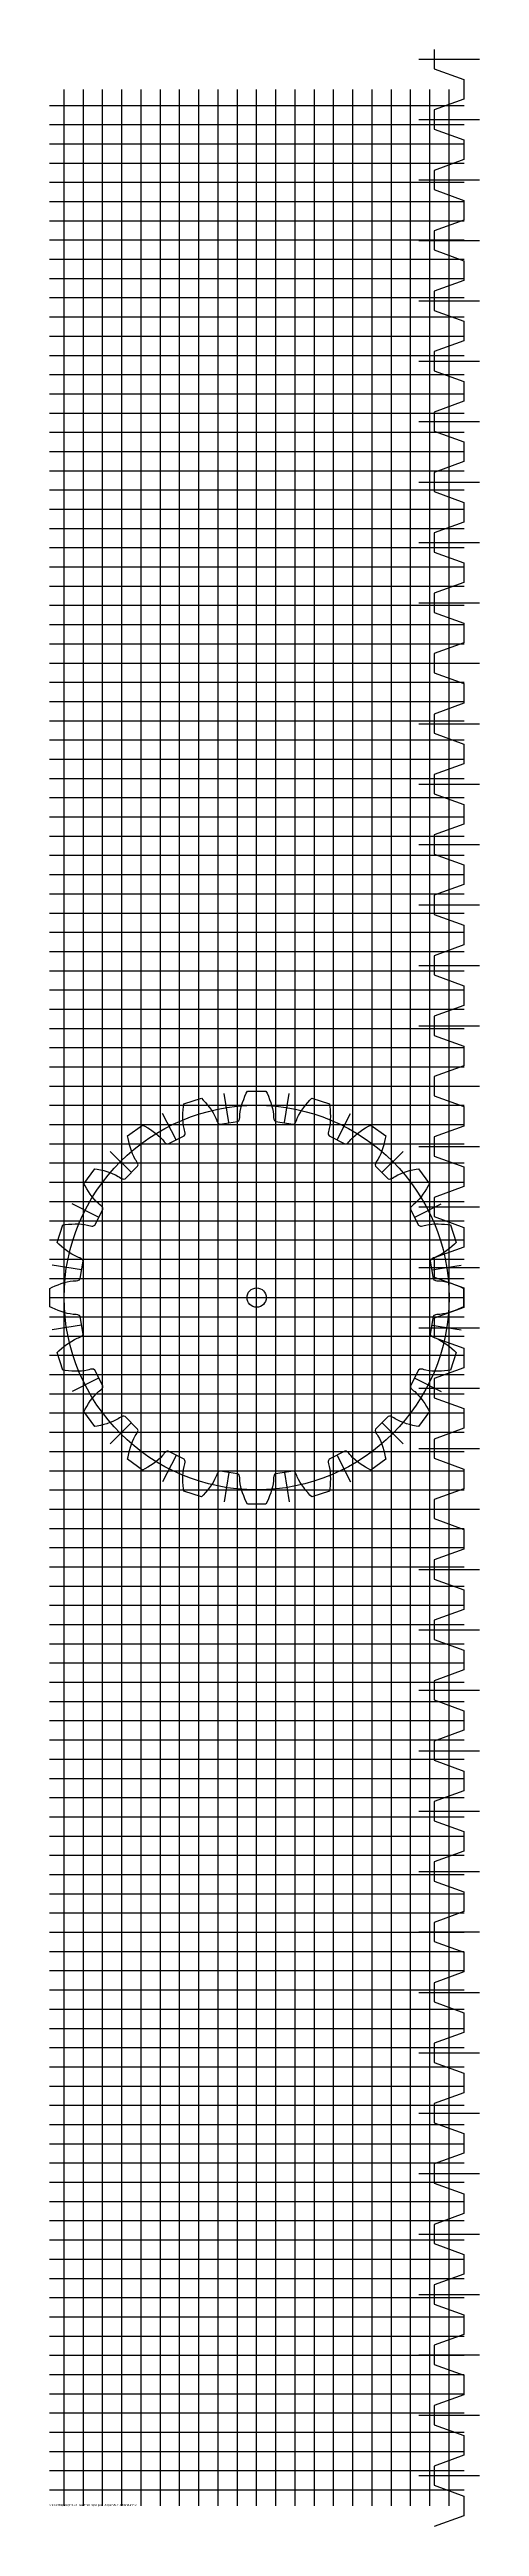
# Model space of a CAD drawing. Extents: x 0 to 22, y -1 to 128.
import ezdxf

# ---------------------------------------------------------------- set-up
doc = ezdxf.new("R2010")
doc.units = 0
doc.layers.add('labels', color=1, linetype='Continuous')
doc.styles.add('ARIAL', font='Arial.ttf')

msp = doc.modelspace()

# ---------------------------------------------------------------- linework, layer by layer
at = {"layer": 'a'}
for p, q in [((19.96827, 127.73404), (19.96827, 126.73497)), ((19.96827, 126.73497), (21.50734, 126.17479)), ((21.50734, 125.15262), (19.96827, 124.59245)), ((21.50734, 126.17479), (21.50734, 125.15262)), ((19.96827, 124.59245), (19.96827, 123.59337)), ((19.96827, 123.59337), (21.50734, 123.0332)), ((21.50734, 123.0332), (21.50734, 122.01103)), ((21.50734, 122.01103), (19.96827, 121.45085)), ((19.96827, 121.45085), (19.96827, 120.45178)), ((19.96827, 120.45178), (21.50734, 119.89161)), ((21.50734, 119.89161), (21.50734, 118.86944)), ((21.50734, 118.86944), (19.96827, 118.30926)), ((19.96827, 118.30926), (19.96827, 117.31019)), ((19.96827, 117.31019), (21.50734, 116.75001)), ((21.50734, 116.75001), (21.50734, 115.72784)), ((21.50734, 115.72784), (19.96827, 115.16767)), ((19.96827, 115.16767), (19.96827, 114.1686)), ((19.96827, 114.1686), (21.50734, 113.60842)), ((21.50734, 113.60842), (21.50734, 112.58625)), ((21.50734, 112.58625), (19.96827, 112.02608)), ((19.96827, 112.02608), (19.96827, 111.027)), ((19.96827, 111.027), (21.50734, 110.46683)), ((21.50734, 110.46683), (21.50734, 109.44466)), ((21.50734, 109.44466), (19.96827, 108.88448)), ((19.96827, 108.88448), (19.96827, 107.88541)), ((19.96827, 107.88541), (21.50734, 107.32524)), ((21.50734, 107.32524), (21.50734, 106.30306)), ((21.50734, 106.30306), (19.96827, 105.74289)), ((19.96827, 105.74289), (19.96827, 104.74382)), ((19.96827, 104.74382), (21.50734, 104.18364)), ((21.50734, 103.16147), (19.96827, 102.6013)), ((21.50734, 104.18364), (21.50734, 103.16147)), ((19.96827, 102.6013), (19.96827, 101.60222)), ((19.96827, 101.60222), (21.50734, 101.04205)), ((21.50734, 101.04205), (21.50734, 100.01988)), ((21.50734, 100.01988), (19.96827, 99.45971)), ((19.96827, 99.45971), (19.96827, 98.46063)), ((19.96827, 98.46063), (21.50734, 97.90046)), ((21.50734, 97.90046), (21.50734, 96.87829)), ((21.50734, 96.87829), (19.96827, 96.31811)), ((19.96827, 96.31811), (19.96827, 95.31904)), ((19.96827, 95.31904), (21.50734, 94.75887)), ((21.50734, 94.75887), (21.50734, 93.73669)), ((21.50734, 93.73669), (19.96827, 93.17652)), ((19.96827, 93.17652), (19.96827, 92.17745)), ((19.96827, 92.17745), (21.50734, 91.61727)), ((21.50734, 91.61727), (21.50734, 90.5951)), ((21.50734, 90.5951), (19.96827, 90.03493)), ((19.96827, 90.03493), (19.96827, 89.03585)), ((19.96827, 89.03585), (21.50734, 88.47568)), ((21.50734, 88.47568), (21.50734, 87.45351)), ((21.50734, 87.45351), (19.96827, 86.89333)), ((19.96827, 86.89333), (19.96827, 85.89426)), ((19.96827, 85.89426), (21.50734, 85.33409)), ((21.50734, 85.33409), (21.50734, 84.31192)), ((21.50734, 84.31192), (19.96827, 83.75174)), ((19.96827, 83.75174), (19.96827, 82.75267)), ((19.96827, 82.75267), (21.50734, 82.19249)), ((21.50734, 81.17032), (19.96827, 80.61015)), ((21.50734, 82.19249), (21.50734, 81.17032)), ((19.96827, 80.61015), (19.96827, 79.61108)), ((19.96827, 79.61108), (21.50734, 79.0509)), ((21.50734, 79.0509), (21.50734, 78.02873)), ((21.50734, 78.02873), (19.96827, 77.46856)), ((19.96827, 77.46856), (19.96827, 76.46948)), ((19.96827, 76.46948), (21.50734, 75.90931)), ((21.50734, 74.88714), (19.96827, 74.32696)), ((21.50734, 75.90931), (21.50734, 74.88714)), ((19.96827, 74.32696), (19.96827, 73.32789)), ((19.96827, 73.32789), (21.50734, 72.76772)), ((21.50734, 72.76772), (21.50734, 71.74555)), ((21.50734, 71.74555), (19.96827, 71.18537)), ((19.96827, 71.18537), (19.96827, 70.1863)), ((19.96827, 70.1863), (21.50734, 69.62612)), ((21.50734, 69.62612), (21.50734, 68.60395)), ((21.50734, 68.60395), (19.96827, 68.04378)), ((19.96827, 68.04378), (19.96827, 67.04471)), ((19.96827, 67.04471), (21.50734, 66.48453)), ((10.75367, 59.2473), (10.75367, 66.41641)), ((21.50734, 66.48453), (21.50734, 65.46236)), ((21.50734, 65.46236), (19.96827, 64.90219)), ((19.96827, 64.90219), (19.96827, 63.90311)), ((19.96827, 63.90311), (21.50734, 63.34294)), ((21.50734, 63.34294), (21.50734, 62.32077)), ((7.16911, 62.83185), (14.33822, 62.83185)), ((21.50734, 62.32077), (19.96827, 61.76059)), ((19.96827, 61.76059), (19.96827, 60.76152)), ((19.96827, 60.76152), (21.50734, 60.20135)), ((21.50734, 60.20135), (21.50734, 59.17918)), ((21.50734, 59.17918), (19.96827, 58.619)), ((19.96827, 58.619), (19.96827, 57.61993)), ((19.96827, 57.61993), (21.50734, 57.05975)), ((21.50734, 57.05975), (21.50734, 56.03758)), ((21.50734, 56.03758), (19.96827, 55.47741)), ((19.96827, 55.47741), (19.96827, 54.47833)), ((19.96827, 54.47833), (21.50734, 53.91816)), ((21.50734, 52.89599), (19.96827, 52.33582)), ((21.50734, 53.91816), (21.50734, 52.89599)), ((19.96827, 52.33582), (19.96827, 51.33674)), ((19.96827, 51.33674), (21.50734, 50.77657)), ((21.50734, 50.77657), (21.50734, 49.7544)), ((21.50734, 49.7544), (19.96827, 49.19422)), ((19.96827, 49.19422), (19.96827, 48.19515)), ((19.96827, 48.19515), (21.50734, 47.63498)), ((21.50734, 46.6128), (19.96827, 46.05263)), ((21.50734, 47.63498), (21.50734, 46.6128)), ((19.96827, 46.05263), (19.96827, 45.05356)), ((19.96827, 45.05356), (21.50734, 44.49338)), ((21.50734, 44.49338), (21.50734, 43.47121)), ((21.50734, 43.47121), (19.96827, 42.91104)), ((19.96827, 42.91104), (19.96827, 41.91196)), ((19.96827, 41.91196), (21.50734, 41.35179)), ((21.50734, 41.35179), (21.50734, 40.32962)), ((21.50734, 40.32962), (19.96827, 39.76944)), ((19.96827, 39.76944), (19.96827, 38.77037)), ((19.96827, 38.77037), (21.50734, 38.2102)), ((21.50734, 38.2102), (21.50734, 37.18803)), ((21.50734, 37.18803), (19.96827, 36.62785)), ((19.96827, 36.62785), (19.96827, 35.62878)), ((19.96827, 35.62878), (21.50734, 35.0686)), ((21.50734, 35.0686), (21.50734, 34.04643)), ((21.50734, 34.04643), (19.96827, 33.48626)), ((19.96827, 33.48626), (19.96827, 32.48719)), ((19.96827, 32.48719), (21.50734, 31.92701)), ((21.50734, 31.92701), (21.50734, 30.90484)), ((21.50734, 30.90484), (19.96827, 30.34467)), ((19.96827, 30.34467), (19.96827, 29.34559)), ((19.96827, 29.34559), (21.50734, 28.78542)), ((21.50734, 28.78542), (21.50734, 27.76325)), ((21.50734, 27.76325), (19.96827, 27.20307)), ((19.96827, 27.20307), (19.96827, 26.204)), ((19.96827, 26.204), (21.50734, 25.64383)), ((21.50734, 24.62166), (19.96827, 24.06148)), ((21.50734, 25.64383), (21.50734, 24.62166)), ((19.96827, 24.06148), (19.96827, 23.06241)), ((19.96827, 23.06241), (21.50734, 22.50223)), ((21.50734, 22.50223), (21.50734, 21.48006)), ((21.50734, 21.48006), (19.96827, 20.91989)), ((19.96827, 20.91989), (19.96827, 19.92082)), ((19.96827, 19.92082), (21.50734, 19.36064)), ((21.50734, 19.36064), (21.50734, 18.33847)), ((21.50734, 18.33847), (19.96827, 17.7783)), ((19.96827, 17.7783), (19.96827, 16.77922)), ((19.96827, 16.77922), (21.50734, 16.21905)), ((21.50734, 16.21905), (21.50734, 15.19688)), ((21.50734, 15.19688), (19.96827, 14.6367)), ((19.96827, 14.6367), (19.96827, 13.63763)), ((19.96827, 13.63763), (21.50734, 13.07746)), ((21.50734, 13.07746), (21.50734, 12.05529)), ((21.50734, 12.05529), (19.96827, 11.49511)), ((19.96827, 11.49511), (19.96827, 10.49604)), ((19.96827, 10.49604), (21.50734, 9.93586)), ((21.50734, 9.93586), (21.50734, 8.91369)), ((21.50734, 8.91369), (19.96827, 8.35352)), ((19.96827, 8.35352), (19.96827, 7.35445)), ((19.96827, 7.35445), (21.50734, 6.79427)), ((21.50734, 6.79427), (21.50734, 5.7721)), ((21.50734, 5.7721), (19.96827, 5.21193)), ((19.96827, 5.21193), (19.96827, 4.21285)), ((19.96827, 4.21285), (21.50734, 3.65268)), ((21.50734, 2.63051), (19.96827, 2.07033)), ((21.50734, 3.65268), (21.50734, 2.63051)), ((19.96827, 2.07033), (19.96827, 1.07126)), ((19.96827, 1.07126), (21.50734, 0.51109)), ((21.50734, 0.51109), (21.50734, -0.51109)), ((21.50734, -0.51109), (19.96827, -1.07126))]:
    msp.add_line(p, q, dxfattribs=at)
msp.add_lwpolyline([(19.91545, 63.81709), (19.96034, 63.75742), (20.00094, 63.73793), (20.04077, 63.72588), (20.11964, 63.70929), (20.19697, 63.70888), (20.27475, 63.70344), (20.43116, 63.68242), (20.58834, 63.6507), (20.74603, 63.60993), (20.90403, 63.561), (21.06217, 63.50451), (21.2203, 63.44089), (21.37826, 63.37043), (21.49656, 63.31326), (21.49656, 62.35045), (21.37826, 62.29327), (21.2203, 62.22282), (21.06217, 62.15919), (20.90403, 62.10271), (20.74603, 62.05378), (20.58834, 62.013), (20.43116, 61.98129), (20.27475, 61.96027), (20.19697, 61.95482), (20.11964, 61.95441), (20.04077, 61.93782), (20.00094, 61.92578), (19.96034, 61.90629), (19.91545, 61.84662), (19.77149, 60.93772), (19.79575, 60.8671), (19.82834, 60.83602), (19.86249, 60.81225), (19.93238, 60.7721), (20.0058, 60.74782), (20.07809, 60.7186), (20.22035, 60.65028), (20.36004, 60.57154), (20.49741, 60.48403), (20.63256, 60.38868), (20.7655, 60.28609), (20.89622, 60.17671), (21.02469, 60.06089), (21.11952, 59.96996), (20.822, 59.05427), (20.69183, 59.03645), (20.51982, 59.01826), (20.34977, 59.00661), (20.18192, 59.00176), (20.01653, 59.00405), (19.85396, 59.014), (19.69467, 59.03241), (19.53942, 59.06075), (19.46376, 59.07961), (19.39009, 59.10311), (19.30995, 59.11171), (19.26835, 59.11256), (19.22372, 59.10657), (19.16258, 59.06369), (18.74481, 58.24377), (18.74605, 58.1691), (18.76745, 58.12947), (18.79259, 58.09632), (18.84665, 58.03654), (18.90896, 57.99075), (18.96869, 57.94063), (19.08287, 57.83169), (19.19139, 57.71364), (19.295, 57.58796), (19.39406, 57.45551), (19.4888, 57.31686), (19.57933, 57.17244), (19.66572, 57.02259), (19.72781, 56.90681), (19.16188, 56.12788), (19.03258, 56.15115), (18.86337, 56.187), (18.69804, 56.22847), (18.5369, 56.27573), (18.38032, 56.32902), (18.22878, 56.38871), (18.08297, 56.45545), (17.94408, 56.53038), (17.87795, 56.57169), (17.81515, 56.61681), (17.74159, 56.64975), (17.70229, 56.66341), (17.65799, 56.67151), (17.5866, 56.64962), (16.9359, 55.99893), (16.91401, 55.92753), (16.92211, 55.88323), (16.93577, 55.84393), (16.96871, 55.77037), (17.01383, 55.70757), (17.05514, 55.64144), (17.13008, 55.50255), (17.19681, 55.35674), (17.25651, 55.2052), (17.30979, 55.04862), (17.35705, 54.88748), (17.39852, 54.72216), (17.43437, 54.55294), (17.45765, 54.42364), (16.67871, 53.85771), (16.56293, 53.9198), (16.41308, 54.00619), (16.26866, 54.09672), (16.13001, 54.19146), (15.99756, 54.29052), (15.87188, 54.39413), (15.75383, 54.50265), (15.64489, 54.61683), (15.59477, 54.67656), (15.54899, 54.73887), (15.4892, 54.79293), (15.45605, 54.81808), (15.41642, 54.83947), (15.34175, 54.84071), (14.52183, 54.42294), (14.47895, 54.3618), (14.47296, 54.31717), (14.47381, 54.27557), (14.48241, 54.19543), (14.50591, 54.12176), (14.52477, 54.0461), (14.55311, 53.89085), (14.57152, 53.73156), (14.58147, 53.56899), (14.58376, 53.4036), (14.57891, 53.23575), (14.56726, 53.0657), (14.54907, 52.89369), (14.53125, 52.76352), (13.61556, 52.466), (13.52463, 52.56083), (13.40881, 52.6893), (13.29943, 52.82002), (13.19685, 52.95297), (13.10149, 53.08811), (13.01398, 53.22548), (12.93524, 53.36517), (12.86692, 53.50743), (12.8377, 53.57972), (12.81342, 53.65314), (12.77327, 53.72303), (12.7495, 53.75718), (12.71842, 53.78977), (12.6478, 53.81403), (11.7389, 53.67007), (11.67923, 53.62518), (11.65974, 53.58458), (11.6477, 53.54475), (11.63111, 53.46588), (11.6307, 53.38855), (11.62525, 53.31077), (11.60423, 53.15436), (11.57252, 52.99718), (11.53174, 52.83949), (11.48281, 52.68149), (11.42633, 52.52335), (11.3627, 52.36523), (11.29225, 52.20726), (11.23508, 52.08897), (10.27226, 52.08897), (10.21509, 52.20726), (10.14463, 52.36523), (10.08101, 52.52335), (10.02452, 52.68149), (9.9756, 52.83949), (9.93482, 52.99718), (9.9031, 53.15436), (9.88209, 53.31077), (9.87664, 53.38855), (9.87623, 53.46588), (9.85964, 53.54475), (9.84759, 53.58458), (9.82811, 53.62518), (9.76843, 53.67007), (8.85954, 53.81403), (8.78891, 53.78977), (8.75783, 53.75718), (8.73407, 53.72303), (8.69392, 53.65314), (8.66963, 53.57972), (8.64042, 53.50743), (8.57209, 53.36517), (8.49336, 53.22548), (8.40585, 53.08811), (8.31049, 52.95297), (8.2079, 52.82002), (8.09853, 52.6893), (7.98271, 52.56083), (7.89178, 52.466), (6.97609, 52.76352), (6.95827, 52.89369), (6.94008, 53.0657), (6.92843, 53.23575), (6.92358, 53.4036), (6.92587, 53.56899), (6.93581, 53.73156), (6.95422, 53.89085), (6.98257, 54.0461), (7.00142, 54.12176), (7.02493, 54.19543), (7.03352, 54.27557), (7.03437, 54.31717), (7.02839, 54.3618), (6.98551, 54.42294), (6.16558, 54.84071), (6.09092, 54.83947), (6.05129, 54.81808), (6.01813, 54.79293), (5.95835, 54.73887), (5.91257, 54.67656), (5.86244, 54.61683), (5.7535, 54.50265), (5.63545, 54.39413), (5.50978, 54.29052), (5.37732, 54.19146), (5.23868, 54.09672), (5.09426, 54.00619), (4.94441, 53.9198), (4.82862, 53.85771), (4.04969, 54.42364), (4.07297, 54.55294), (4.10882, 54.72216), (4.15029, 54.88748), (4.19754, 55.04862), (4.25083, 55.2052), (4.31053, 55.35674), (4.37726, 55.50255), (4.45219, 55.64144), (4.4935, 55.70757), (4.53862, 55.77037), (4.57156, 55.84393), (4.58523, 55.88323), (4.59333, 55.92753), (4.57144, 55.99893), (3.92074, 56.64962), (3.84935, 56.67151), (3.80505, 56.66341), (3.76574, 56.64975), (3.69218, 56.61681), (3.62938, 56.57169), (3.56325, 56.53038), (3.42436, 56.45545), (3.27856, 56.38871), (3.12701, 56.32902), (2.97043, 56.27573), (2.80929, 56.22847), (2.64397, 56.187), (2.47476, 56.15115), (2.34545, 56.12788), (1.77953, 56.90681), (1.84162, 57.02259), (1.92801, 57.17244), (2.01854, 57.31686), (2.11327, 57.45551), (2.21234, 57.58796), (2.31594, 57.71364), (2.42446, 57.83169), (2.53865, 57.94063), (2.59837, 57.99075), (2.66069, 58.03654), (2.71475, 58.09632), (2.73989, 58.12947), (2.76128, 58.1691), (2.76253, 58.24377), (2.34475, 59.06369), (2.28362, 59.10657), (2.23898, 59.11256), (2.19738, 59.11171), (2.11724, 59.10311), (2.04357, 59.07961), (1.96792, 59.06075), (1.81267, 59.03241), (1.65338, 59.014), (1.4908, 59.00405), (1.32542, 59.00176), (1.15756, 59.00661), (0.98752, 59.01826), (0.81551, 59.03645), (0.68534, 59.05427), (0.38781, 59.96996), (0.48265, 60.06089), (0.61111, 60.17671), (0.74184, 60.28609), (0.87478, 60.38868), (1.00993, 60.48403), (1.1473, 60.57154), (1.28699, 60.65028), (1.42925, 60.7186), (1.50154, 60.74782), (1.57495, 60.7721), (1.64484, 60.81225), (1.679, 60.83602), (1.71159, 60.8671), (1.73584, 60.93772), (1.59189, 61.84662), (1.547, 61.90629), (1.5064, 61.92578), (1.46657, 61.93782), (1.38769, 61.95441), (1.31037, 61.95482), (1.23259, 61.96027), (1.07618, 61.98129), (0.91899, 62.013), (0.7613, 62.05378), (0.6033, 62.10271), (0.44517, 62.15919), (0.28704, 62.22282), (0.12907, 62.29327), (0.01078, 62.35045), (0.01078, 63.31326), (0.12907, 63.37043), (0.28704, 63.44089), (0.44517, 63.50451), (0.6033, 63.561), (0.7613, 63.60993), (0.91899, 63.6507), (1.07618, 63.68242), (1.23259, 63.70344), (1.31037, 63.70888), (1.38769, 63.70929), (1.46657, 63.72588), (1.5064, 63.73793), (1.547, 63.75742), (1.59189, 63.81709), (1.73584, 64.72598), (1.71159, 64.79661), (1.679, 64.82769), (1.64484, 64.85145), (1.57495, 64.8916), (1.50154, 64.91589), (1.42925, 64.9451), (1.28699, 65.01343), (1.1473, 65.09216), (1.00993, 65.17967), (0.87478, 65.27503), (0.74184, 65.37762), (0.61111, 65.48699), (0.48265, 65.60281), (0.38781, 65.69374), (0.68534, 66.60943), (0.81551, 66.62725), (0.98752, 66.64544), (1.15756, 66.65709), (1.32542, 66.66195), (1.4908, 66.65965), (1.65338, 66.64971), (1.81267, 66.6313), (1.96792, 66.60295), (2.04357, 66.5841), (2.11724, 66.56059), (2.19738, 66.552), (2.23898, 66.55115), (2.28362, 66.55713), (2.34475, 66.60001), (2.76253, 67.41994), (2.76128, 67.4946), (2.73989, 67.53423), (2.71475, 67.56739), (2.66069, 67.62717), (2.59837, 67.67295), (2.53865, 67.72308), (2.42446, 67.83202), (2.31594, 67.95007), (2.21234, 68.07574), (2.11327, 68.2082), (2.01854, 68.34685), (1.92801, 68.49126), (1.84162, 68.64111), (1.77953, 68.7569), (2.34545, 69.53583), (2.47476, 69.51256), (2.64397, 69.4767), (2.80929, 69.43523), (2.97043, 69.38798), (3.12701, 69.33469), (3.27856, 69.27499), (3.42436, 69.20826), (3.56325, 69.13333), (3.62938, 69.09202), (3.69218, 69.0469), (3.76574, 69.01396), (3.80505, 69.00029), (3.84935, 68.99219), (3.92074, 69.01408), (4.57144, 69.66478), (4.59333, 69.73617), (4.58523, 69.78047), (4.57156, 69.81978), (4.53862, 69.89334), (4.4935, 69.95614), (4.45219, 70.02227), (4.37726, 70.16116), (4.31053, 70.30696), (4.25083, 70.45851), (4.19754, 70.61509), (4.15029, 70.77623), (4.10882, 70.94155), (4.07297, 71.11076), (4.04969, 71.24007), (4.82862, 71.806), (4.94441, 71.7439), (5.09426, 71.65751), (5.23868, 71.56699), (5.37732, 71.47225), (5.50978, 71.37318), (5.63545, 71.26958), (5.7535, 71.16106), (5.86244, 71.04687), (5.91257, 70.98715), (5.95835, 70.92483), (6.01813, 70.87077), (6.05129, 70.84563), (6.09092, 70.82424), (6.16558, 70.823), (6.98551, 71.24077), (7.02839, 71.3019), (7.03437, 71.34654), (7.03352, 71.38814), (7.02493, 71.46828), (7.00142, 71.54195), (6.98257, 71.61761), (6.95422, 71.77286), (6.93581, 71.93215), (6.92587, 72.09472), (6.92358, 72.2601), (6.92843, 72.42796), (6.94008, 72.59801), (6.95827, 72.77001), (6.97609, 72.90018), (7.89178, 73.19771), (7.98271, 73.10288), (8.09853, 72.97441), (8.2079, 72.84368), (8.31049, 72.71074), (8.40585, 72.57559), (8.49336, 72.43822), (8.57209, 72.29853), (8.64042, 72.15627), (8.66963, 72.08398), (8.69392, 72.01057), (8.73407, 71.94068), (8.75783, 71.90652), (8.78891, 71.87393), (8.85954, 71.84968), (9.76843, 71.99363), (9.82811, 72.03852), (9.84759, 72.07912), (9.85964, 72.11895), (9.87623, 72.19783), (9.87664, 72.27515), (9.88209, 72.35293), (9.9031, 72.50934), (9.93482, 72.66653), (9.9756, 72.82422), (10.02452, 72.98222), (10.08101, 73.14035), (10.14463, 73.29848), (10.21509, 73.45645), (10.27226, 73.57474), (11.23508, 73.57474), (11.29225, 73.45645), (11.3627, 73.29848), (11.42633, 73.14035), (11.48281, 72.98222), (11.53174, 72.82422), (11.57252, 72.66653), (11.60423, 72.50934), (11.62525, 72.35293), (11.6307, 72.27515), (11.63111, 72.19783), (11.6477, 72.11895), (11.65974, 72.07912), (11.67923, 72.03852), (11.7389, 71.99363), (12.6478, 71.84968), (12.71842, 71.87393), (12.7495, 71.90652), (12.77327, 71.94068), (12.81342, 72.01057), (12.8377, 72.08398), (12.86692, 72.15627), (12.93524, 72.29853), (13.01398, 72.43822), (13.10149, 72.57559), (13.19685, 72.71074), (13.29943, 72.84368), (13.40881, 72.97441), (13.52463, 73.10288), (13.61556, 73.19771), (14.53125, 72.90018), (14.54907, 72.77001), (14.56726, 72.59801), (14.57891, 72.42796), (14.58376, 72.2601), (14.58147, 72.09472), (14.57152, 71.93215), (14.55311, 71.77286), (14.52477, 71.61761), (14.50591, 71.54195), (14.48241, 71.46828), (14.47381, 71.38814), (14.47296, 71.34654), (14.47895, 71.3019), (14.52183, 71.24077), (15.34175, 70.823), (15.41642, 70.82424), (15.45605, 70.84563), (15.4892, 70.87077), (15.54899, 70.92483), (15.59477, 70.98715), (15.64489, 71.04687), (15.75383, 71.16106), (15.87188, 71.26958), (15.99756, 71.37318), (16.13001, 71.47225), (16.26866, 71.56699), (16.41308, 71.65751), (16.56293, 71.7439), (16.67871, 71.806), (17.45765, 71.24007), (17.43437, 71.11076), (17.39852, 70.94155), (17.35705, 70.77623), (17.30979, 70.61509), (17.25651, 70.45851), (17.19681, 70.30696), (17.13008, 70.16116), (17.05514, 70.02227), (17.01383, 69.95614), (16.96871, 69.89334), (16.93577, 69.81978), (16.92211, 69.78047), (16.91401, 69.73617), (16.9359, 69.66478), (17.5866, 69.01408), (17.65799, 68.99219), (17.70229, 69.00029), (17.74159, 69.01396), (17.81515, 69.0469), (17.87795, 69.09202), (17.94408, 69.13333), (18.08297, 69.20826), (18.22878, 69.27499), (18.38032, 69.33469), (18.5369, 69.38798), (18.69804, 69.43523), (18.86337, 69.4767), (19.03258, 69.51256), (19.16188, 69.53583), (19.72781, 68.7569), (19.66572, 68.64111), (19.57933, 68.49126), (19.4888, 68.34685), (19.39406, 68.2082), (19.295, 68.07574), (19.19139, 67.95007), (19.08287, 67.83202), (18.96869, 67.72308), (18.90896, 67.67295), (18.84665, 67.62717), (18.79259, 67.56739), (18.76745, 67.53423), (18.74605, 67.4946), (18.74481, 67.41994), (19.16258, 66.60001), (19.22372, 66.55713), (19.26835, 66.55115), (19.30995, 66.552), (19.39009, 66.56059), (19.46376, 66.5841), (19.53942, 66.60295), (19.69467, 66.6313), (19.85396, 66.64971), (20.01653, 66.65965), (20.18192, 66.66195), (20.34977, 66.65709), (20.51982, 66.64544), (20.69183, 66.62725), (20.822, 66.60943), (21.11952, 65.69374), (21.02469, 65.60281), (20.89622, 65.48699), (20.7655, 65.37762), (20.63256, 65.27503), (20.49741, 65.17967), (20.36004, 65.09216), (20.22035, 65.01343), (20.07809, 64.9451), (20.0058, 64.91589), (19.93238, 64.8916), (19.86249, 64.85145), (19.82834, 64.82769), (19.79575, 64.79661), (19.77149, 64.72598)], close=True, dxfattribs=at)
msp.add_circle((10.75367, 62.83185), 0.5, dxfattribs=at)
at = {"layer": 'b'}
for p, q in [((0.75367, 0), (0.75367, 125.66371)), ((1.75367, 0), (1.75367, 125.66371)), ((2.75367, 0), (2.75367, 125.66371)), ((3.75367, 0), (3.75367, 125.66371)), ((4.75367, 0), (4.75367, 125.66371)), ((5.75367, 0), (5.75367, 125.66371)), ((6.75367, 0), (6.75367, 125.66371)), ((7.75367, 0), (7.75367, 125.66371)), ((8.75367, 0), (8.75367, 125.66371)), ((9.75367, 0), (9.75367, 125.66371)), ((10.75367, 0), (10.75367, 125.66371)), ((11.75367, 0), (11.75367, 125.66371)), ((12.75367, 0), (12.75367, 125.66371)), ((13.75367, 0), (13.75367, 125.66371)), ((14.75367, 0), (14.75367, 125.66371)), ((15.75367, 0), (15.75367, 125.66371)), ((16.75367, 0), (16.75367, 125.66371)), ((17.75367, 0), (17.75367, 125.66371)), ((18.75367, 0), (18.75367, 125.66371)), ((19.75367, 0), (19.75367, 125.66371)), ((20.75367, 0), (20.75367, 125.66371)), ((0, 124.83185), (21.53907, 124.83185)), ((0, 123.83185), (21.53907, 123.83185)), ((0, 122.83185), (21.53907, 122.83185)), ((0, 121.83185), (21.53907, 121.83185)), ((0, 120.83185), (21.53907, 120.83185)), ((0, 119.83185), (21.53907, 119.83185)), ((0, 118.83185), (21.53907, 118.83185)), ((0, 117.83185), (21.53907, 117.83185)), ((0, 116.83185), (21.53907, 116.83185)), ((0, 115.83185), (21.53907, 115.83185)), ((0, 114.83185), (21.53907, 114.83185)), ((0, 113.83185), (21.53907, 113.83185)), ((0, 112.83185), (21.53907, 112.83185)), ((0, 111.83185), (21.53907, 111.83185)), ((0, 110.83185), (21.53907, 110.83185)), ((0, 109.83185), (21.53907, 109.83185)), ((0, 108.83185), (21.53907, 108.83185)), ((0, 107.83185), (21.53907, 107.83185)), ((0, 106.83185), (21.53907, 106.83185)), ((0, 105.83185), (21.53907, 105.83185)), ((0, 104.83185), (21.53907, 104.83185)), ((0, 103.83185), (21.53907, 103.83185)), ((0, 102.83185), (21.53907, 102.83185)), ((0, 101.83185), (21.53907, 101.83185)), ((0, 100.83185), (21.53907, 100.83185)), ((0, 99.83185), (21.53907, 99.83185)), ((0, 98.83185), (21.53907, 98.83185)), ((0, 97.83185), (21.53907, 97.83185)), ((0, 96.83185), (21.53907, 96.83185)), ((0, 95.83185), (21.53907, 95.83185)), ((0, 94.83185), (21.53907, 94.83185)), ((0, 93.83185), (21.53907, 93.83185)), ((0, 92.83185), (21.53907, 92.83185)), ((0, 91.83185), (21.53907, 91.83185)), ((0, 90.83185), (21.53907, 90.83185)), ((0, 89.83185), (21.53907, 89.83185)), ((0, 88.83185), (21.53907, 88.83185)), ((0, 87.83185), (21.53907, 87.83185)), ((0, 86.83185), (21.53907, 86.83185)), ((0, 85.83185), (21.53907, 85.83185)), ((0, 84.83185), (21.53907, 84.83185)), ((0, 83.83185), (21.53907, 83.83185)), ((0, 82.83185), (21.53907, 82.83185)), ((0, 81.83185), (21.53907, 81.83185)), ((0, 80.83185), (21.53907, 80.83185)), ((0, 79.83185), (21.53907, 79.83185)), ((0, 78.83185), (21.53907, 78.83185)), ((0, 77.83185), (21.53907, 77.83185)), ((0, 76.83185), (21.53907, 76.83185)), ((0, 75.83185), (21.53907, 75.83185)), ((0, 74.83185), (21.53907, 74.83185)), ((0, 73.83185), (21.53907, 73.83185)), ((0, 72.83185), (21.53907, 72.83185)), ((0, 71.83185), (21.53907, 71.83185)), ((0, 70.83185), (21.53907, 70.83185)), ((0, 69.83185), (21.53907, 69.83185)), ((0, 68.83185), (21.53907, 68.83185)), ((0, 67.83185), (21.53907, 67.83185)), ((0, 66.83185), (21.53907, 66.83185)), ((0, 65.83185), (21.53907, 65.83185)), ((0, 64.83185), (21.53907, 64.83185)), ((0, 63.83185), (21.53907, 63.83185)), ((0, 62.83185), (21.53907, 62.83185)), ((0, 61.83185), (21.53907, 61.83185)), ((0, 60.83185), (21.53907, 60.83185)), ((0, 59.83185), (21.53907, 59.83185)), ((0, 58.83185), (21.53907, 58.83185)), ((0, 57.83185), (21.53907, 57.83185)), ((0, 56.83185), (21.53907, 56.83185)), ((0, 55.83185), (21.53907, 55.83185)), ((0, 54.83185), (21.53907, 54.83185)), ((0, 53.83185), (21.53907, 53.83185)), ((0, 52.83185), (21.53907, 52.83185)), ((0, 51.83185), (21.53907, 51.83185)), ((0, 50.83185), (21.53907, 50.83185)), ((0, 49.83185), (21.53907, 49.83185)), ((0, 48.83185), (21.53907, 48.83185)), ((0, 47.83185), (21.53907, 47.83185)), ((0, 46.83185), (21.53907, 46.83185)), ((0, 45.83185), (21.53907, 45.83185)), ((0, 44.83185), (21.53907, 44.83185)), ((0, 43.83185), (21.53907, 43.83185)), ((0, 42.83185), (21.53907, 42.83185)), ((0, 41.83185), (21.53907, 41.83185)), ((0, 40.83185), (21.53907, 40.83185)), ((0, 39.83185), (21.53907, 39.83185)), ((0, 38.83185), (21.53907, 38.83185)), ((0, 37.83185), (21.53907, 37.83185)), ((0, 36.83185), (21.53907, 36.83185)), ((0, 35.83185), (21.53907, 35.83185)), ((0, 34.83185), (21.53907, 34.83185)), ((0, 33.83185), (21.53907, 33.83185)), ((0, 32.83185), (21.53907, 32.83185)), ((0, 31.83185), (21.53907, 31.83185)), ((0, 30.83185), (21.53907, 30.83185)), ((0, 29.83185), (21.53907, 29.83185)), ((0, 28.83185), (21.53907, 28.83185)), ((0, 27.83185), (21.53907, 27.83185)), ((0, 26.83185), (21.53907, 26.83185)), ((0, 25.83185), (21.53907, 25.83185)), ((0, 24.83185), (21.53907, 24.83185)), ((0, 23.83185), (21.53907, 23.83185)), ((0, 22.83185), (21.53907, 22.83185)), ((0, 21.83185), (21.53907, 21.83185)), ((0, 20.83185), (21.53907, 20.83185)), ((0, 19.83185), (21.53907, 19.83185)), ((0, 18.83185), (21.53907, 18.83185)), ((0, 17.83185), (21.53907, 17.83185)), ((0, 16.83185), (21.53907, 16.83185)), ((0, 15.83185), (21.53907, 15.83185)), ((0, 14.83185), (21.53907, 14.83185)), ((0, 13.83185), (21.53907, 13.83185)), ((0, 12.83185), (21.53907, 12.83185)), ((0, 11.83185), (21.53907, 11.83185)), ((0, 10.83185), (21.53907, 10.83185)), ((0, 9.83185), (21.53907, 9.83185)), ((0, 8.83185), (21.53907, 8.83185)), ((0, 7.83185), (21.53907, 7.83185)), ((0, 6.83185), (21.53907, 6.83185)), ((0, 5.83185), (21.53907, 5.83185)), ((0, 4.83185), (21.53907, 4.83185)), ((0, 3.83185), (21.53907, 3.83185)), ((0, 2.83185), (21.53907, 2.83185)), ((0, 1.83185), (21.53907, 1.83185)), ((0, 0.83185), (21.53907, 0.83185))]:
    msp.add_line(p, q, dxfattribs=at)
at = {"layer": 'c'}
for p, q in [((19.18287, 127.2345), (22.32446, 127.2345)), ((20.75367, 0), (20.75367, 125.66371)), ((19.18287, 124.09291), (22.32446, 124.09291)), ((19.18287, 120.95132), (22.32446, 120.95132)), ((19.18287, 117.80972), (22.32446, 117.80972)), ((19.18287, 114.66813), (22.32446, 114.66813)), ((19.18287, 111.52654), (22.32446, 111.52654)), ((19.18287, 108.38495), (22.32446, 108.38495)), ((19.18287, 105.24335), (22.32446, 105.24335)), ((19.18287, 102.10176), (22.32446, 102.10176)), ((19.18287, 98.96017), (22.32446, 98.96017)), ((19.18287, 95.81858), (22.32446, 95.81858)), ((19.18287, 92.67698), (22.32446, 92.67698)), ((19.18287, 89.53539), (22.32446, 89.53539)), ((19.18287, 86.3938), (22.32446, 86.3938)), ((19.18287, 83.25221), (22.32446, 83.25221)), ((19.18287, 80.11061), (22.32446, 80.11061)), ((19.18287, 76.96902), (22.32446, 76.96902)), ((9.31219, 71.93301), (9.07142, 73.45313)), ((12.19515, 71.93301), (12.43591, 73.45313)), ((19.18287, 73.82743), (22.32446, 73.82743)), ((6.57033, 71.04212), (5.8716, 72.41344)), ((14.93701, 71.04212), (15.63573, 72.41344)), ((4.23796, 69.34756), (3.14968, 70.43584)), ((17.26938, 69.34756), (18.35766, 70.43584)), ((19.18287, 70.68583), (22.32446, 70.68583)), ((2.5434, 67.01519), (1.17208, 67.71392)), ((18.96394, 67.01519), (20.33526, 67.71392)), ((19.18287, 67.54424), (22.32446, 67.54424)), ((1.65251, 64.27333), (0.1324, 64.5141)), ((19.18287, 64.40265), (22.32446, 64.40265)), ((19.85482, 64.27333), (21.37494, 64.5141)), ((1.65251, 61.39037), (0.1324, 61.14961)), ((19.18287, 61.26106), (22.32446, 61.26106)), ((19.85482, 61.39037), (21.37494, 61.14961)), ((2.5434, 58.64851), (1.17208, 57.94979)), ((18.96394, 58.64851), (20.33526, 57.94979)), ((19.18287, 58.11946), (22.32446, 58.11946)), ((4.23796, 56.31615), (3.14968, 55.22786)), ((17.26938, 56.31615), (18.35766, 55.22786)), ((6.57033, 54.62158), (5.8716, 53.25026)), ((14.93701, 54.62158), (15.63573, 53.25026)), ((19.18287, 54.97787), (22.32446, 54.97787)), ((9.31219, 53.7307), (9.07142, 52.21058)), ((12.19515, 53.7307), (12.43591, 52.21058)), ((19.18287, 51.83628), (22.32446, 51.83628)), ((19.18287, 48.69469), (22.32446, 48.69469)), ((19.18287, 45.55309), (22.32446, 45.55309)), ((19.18287, 42.4115), (22.32446, 42.4115)), ((19.18287, 39.26991), (22.32446, 39.26991)), ((19.18287, 36.12832), (22.32446, 36.12832)), ((19.18287, 32.98672), (22.32446, 32.98672)), ((19.18287, 29.84513), (22.32446, 29.84513)), ((19.18287, 26.70354), (22.32446, 26.70354)), ((19.18287, 23.56194), (22.32446, 23.56194)), ((19.18287, 20.42035), (22.32446, 20.42035)), ((19.18287, 17.27876), (22.32446, 17.27876)), ((19.18287, 14.13717), (22.32446, 14.13717)), ((19.18287, 10.99557), (22.32446, 10.99557)), ((19.18287, 7.85398), (22.32446, 7.85398)), ((19.18287, 4.71239), (22.32446, 4.71239)), ((19.18287, 1.5708), (22.32446, 1.5708))]:
    msp.add_line(p, q, dxfattribs=at)
msp.add_circle((10.75367, 62.83185), 10, dxfattribs=at)

# ---------------------------------------------------------------- texts
at = {"layer": 'labels', "style": 'ARIAL'}
msp.add_text('G1:Toothspacing=3.14  Teeth=20  Spur gear  Angle=20.0  Addendum=.2', height=0.1, dxfattribs=at).set_placement((0, 0))

doc.saveas('drawing.dxf')
